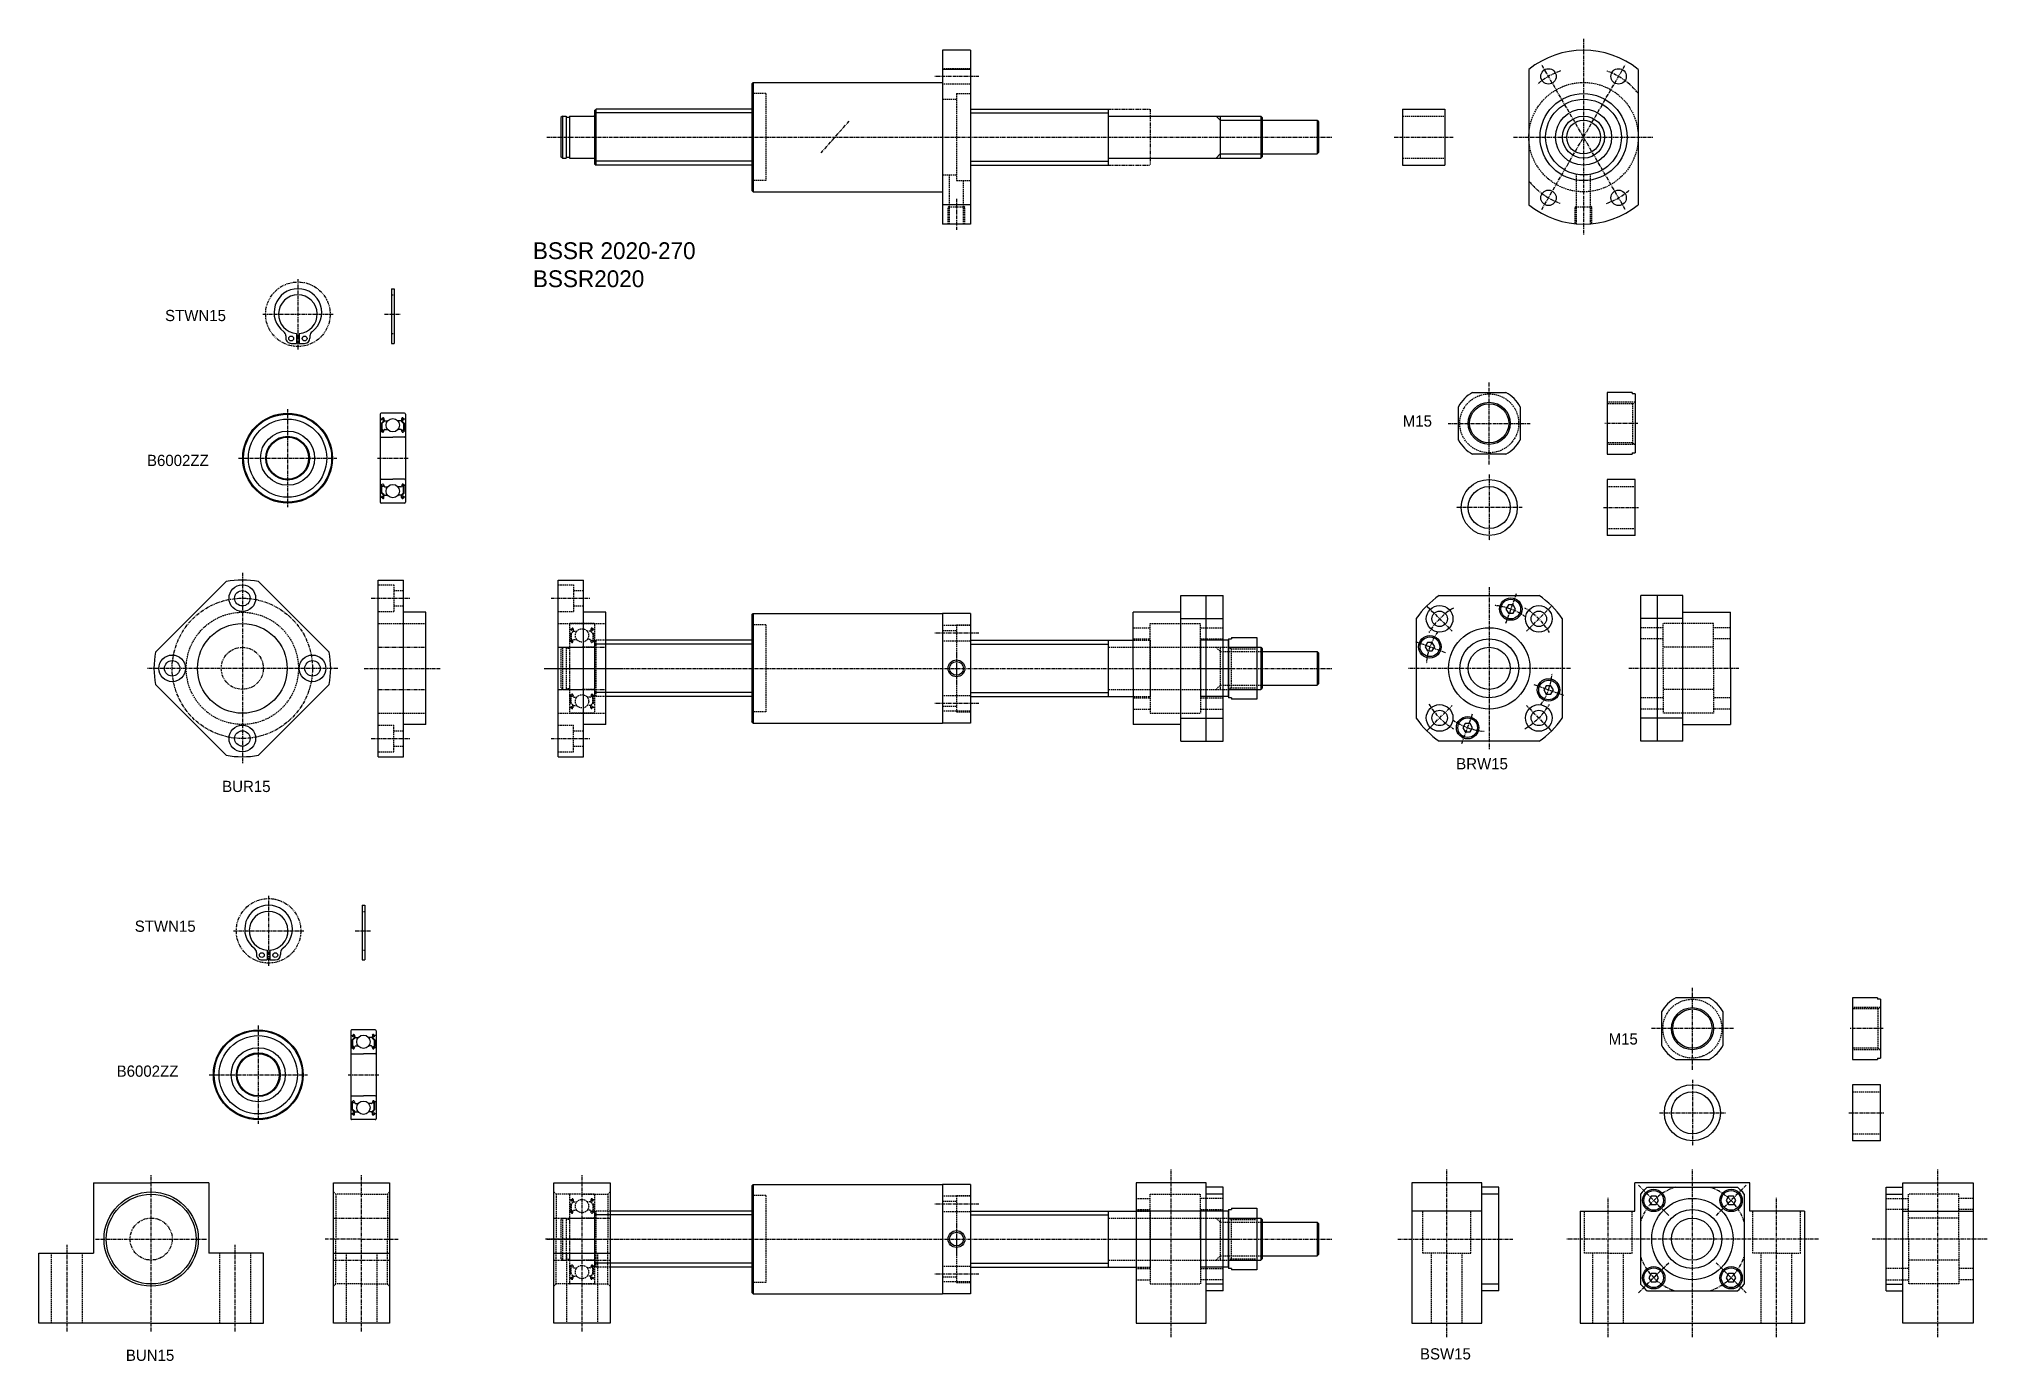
# Model space of a CAD drawing. Extents: x -166 to 528, y -391 to 80.
import ezdxf

# ---------------------------------------------------------------- set-up
doc = ezdxf.new("R2010")
doc.units = 0
for name, pattern in [('CENTER', [2, 1.25, -0.25, 0.25, -0.25]), ('DASHED', [0.75, 0.5, -0.25]), ('PHANTOM', [2.5, 1.25, -0.25, 0.25, -0.25, 0.25, -0.25])]:
    doc.linetypes.add(name, pattern=pattern)
doc.layers.get('0').update_dxf_attribs({"linetype": 'CONTINUOUS'})
doc.layers.add('CENTER', color=1, linetype='CENTER')

msp = doc.modelspace()

# ---------------------------------------------------------------- texts
at = {"color": 7, "linetype": 'CONTINUOUS'}
for s, p in [('BSSR 2020-270', (10, 1.43)), ('BSSR2020', (10, -8.57))]:
    msp.add_text(s, height=6, dxfattribs=at).set_placement(p)
for s, p in [('STWN15', (-121.12, -20.67)), ('M15', (320.06, -58.29)), ('B6002ZZ', (-127.57, -72.34)), ('BRW15', (339.11, -180.48)), ('BUR15', (-100.77, -188.56)), ('STWN15', (-131.92, -238.39)), ('M15', (393.44, -278.58)), ('B6002ZZ', (-138.38, -290.06)), ('BUN15', (-135.09, -391.36)), ('BSW15', (326.2, -390.85))]:
    msp.add_text(s, height=4).set_placement(p)

# ---------------------------------------------------------------- blocks, each defined once
blk = doc.blocks.new('BSSR2020')
at = {"color": 7, "linetype": 'CONTINUOUS'}
for p, q in [((-10, 31), (-10, -31)), ((0, 31), (-10, 31)), ((0, 31), (0, -31)), ((0, 24.1), (-10, 24.1)), ((-78, 19), (-77.5, 19.5)), ((-78, 19), (-78, -19)), ((-77.5, 19.5), (-10, 19.5)), ((-77.5, 19.5), (-77.5, -19.5)), ((-145.5, 7.5), (-146, 7)), ((-146, 7), (-146, -7)), ((-145.5, 7.5), (-145.5, -7.5)), ((-145.5, 7.5), (-144.15, 7.5)), ((-144.15, 7.5), (-144.15, -7.5)), ((-144.15, 7.15), (-143, 7.15)), ((-143, 7.5), (-134.2, 7.5)), ((-143, 7.5), (-143, -7.5)), ((-134, 9.5), (-133.5, 10)), ((-134, 9.5), (-134, -9.5)), ((-78, 10), (-133.5, 10)), ((-133.5, -10), (-133.5, 10)), ((0, 10), (49, 10)), ((49, 10), (49, -10)), ((49.2, 7.5), (103.5, 7.5)), ((89, 7.5), (89, -7.5)), ((103.5, 7.5), (103.5, -7.5)), ((103.5, 7.5), (104, 7)), ((104, 7), (104, -7)), ((-134, 4.85), (-134, 4.85)), ((104, 6), (123.5, 6)), ((123.5, 6), (123.5, -6)), ((123.5, 6), (124, 5.5)), ((124, 5.5), (124, -5.5)), ((-134, 0), (-134, 0)), ((104, -6), (123.5, -6)), ((124, -5.5), (123.5, -6)), ((-145.5, -7.5), (-146, -7)), ((-145.5, -7.5), (-144.15, -7.5)), ((-144.15, -7.15), (-143, -7.15)), ((-143, -7.5), (-134.2, -7.5)), ((-134, -9.5), (-133.5, -10)), ((-78, -10), (-133.5, -10)), ((0, -10), (49, -10)), ((49.2, -7.5), (103.5, -7.5)), ((104, -7), (103.5, -7.5)), ((-77.5, -19.5), (-78, -19)), ((-77.5, -19.5), (-10, -19.5)), ((0, -24.1), (-10, -24.1)), ((0, -31), (-10, -31))]:
    blk.add_line(p, q, dxfattribs=at)
at = {"color": 3, "linetype": 'DASHED'}
for p, q in [((0, 24.4), (-10, 24.4)), ((-73, 15.5), (-78, 15.5)), ((-73, 15.5), (-73, -15.5)), ((0, 18.9), (-10, 18.9)), ((-5, 15.5), (-5, -15.5)), ((-5, 15.5), (0, 15.5)), ((-10, 13.5), (-5, 13.5)), ((-10, -13.5), (-5, -13.5)), ((-7.46, -31), (-7.46, -13.5)), ((-73, -15.5), (-78, -15.5)), ((-5, -15.5), (0, -15.5)), ((-2.54, -31), (-2.54, -15.5)), ((-8, -25), (-7.46, -24.46)), ((-8, -31), (-8, -25)), ((-2, -25), (-8, -25)), ((-2, -25), (-2.54, -24.46)), ((-2, -31), (-2, -25))]:
    blk.add_line(p, q, dxfattribs=at)
at = {"color": 3, "linetype": 'CONTINUOUS'}
for p, q in [((-78, 8.6), (-134, 8.6)), ((0, 8.6), (49, 8.6)), ((87.5, 7.5), (89, 6)), ((89, 6), (104, 6)), ((87.5, -7.5), (89, -6)), ((89, -6), (104, -6)), ((-78, -8.6), (-134, -8.6)), ((0, -8.6), (49, -8.6))]:
    blk.add_line(p, q, dxfattribs=at)
at = {"color": 3, "linetype": 'PHANTOM'}
for p, q in [((49, 10), (64, 10)), ((64, 10), (64, -10)), ((49, -10), (64, -10))]:
    blk.add_line(p, q, dxfattribs=at)
at = {"color": 7, "linetype": 'CONTINUOUS'}
for centre, start, end in [((-134.2, 7.7), 270, 0), ((49.2, 7.7), 180, 270), ((-134.2, -7.7), 0, 90), ((49.2, -7.7), 90, 180)]:
    blk.add_arc(centre, 0.2, start, end, dxfattribs=at)
at = {"layer": 'CENTER', "color": 1, "linetype": 'CENTER'}
for p, q in [((3, 21.65), (-13, 21.65)), ((-53.31, -5.66), (-43.31, 5.66)), ((-151, 0), (129, 0)), ((-5, -22.05), (-5, -33))]:
    blk.add_line(p, q, dxfattribs=at)
blk = doc.blocks.new('BUN15')
at = {"color": 7, "linetype": 'CONTINUOUS'}
for p, q in [((0, -30), (0, 20)), ((0, 20), (20, 20)), ((20, 20), (20, -30)), ((0, -5), (20, -5)), ((20, -30), (0, -30))]:
    blk.add_line(p, q, dxfattribs=at)
at = {"color": 3, "linetype": 'DASHED'}
for p, q in [((0, 16.8), (0.8, 16)), ((0.8, 16), (0.8, 0)), ((10, 16), (0.8, 16)), ((10, 16), (19.2, 16)), ((20, 16.8), (19.2, 16)), ((19.2, 16), (19.2, 0)), ((0.8, -16), (0.8, 0)), ((19.2, -16), (19.2, 0)), ((4.5, -5), (4.5, -30)), ((15.5, -5), (15.5, -30)), ((0, -16.8), (0.8, -16)), ((10, -16), (0.8, -16)), ((10, -16), (19.2, -16)), ((20, -16.8), (19.2, -16))]:
    blk.add_line(p, q, dxfattribs=at)
at = {"color": 3, "linetype": 'PHANTOM'}
for p, q in [((0, 7.5), (20, 7.5)), ((0, -7.5), (20, -7.5))]:
    blk.add_line(p, q, dxfattribs=at)
at = {"layer": 'CENTER', "color": 1, "linetype": 'CENTER'}
for p, q in [((10, -33), (10, 23)), ((10, 0), (-3, 0)), ((10, 0), (23, 0))]:
    blk.add_line(p, q, dxfattribs=at)
blk = doc.blocks.new('BUR15')
for p, q in [((0, -31.5), (0, 31.5)), ((0, 31.5), (9, 31.5)), ((9, -31.5), (9, 31.5)), ((17, 20), (9, 20)), ((17, -20), (17, 20)), ((17, -20), (9, -20)), ((0, -31.5), (9, -31.5))]:
    blk.add_line(p, q)
at = {"color": 3, "linetype": 'DASHED'}
for p, q in [((0, 29.75), (5.5, 29.75)), ((5.5, 29.75), (5.5, 20.25)), ((5.5, 27.75), (9, 27.75)), ((5.5, 22.25), (9, 22.25)), ((0, 20.25), (5.5, 20.25)), ((0, 16), (17, 16)), ((0, -16), (17, -16)), ((0, -20.25), (5.5, -20.25)), ((5.5, -29.75), (5.5, -20.25)), ((5.5, -22.25), (9, -22.25)), ((5.5, -27.75), (9, -27.75)), ((0, -29.75), (5.5, -29.75))]:
    blk.add_line(p, q, dxfattribs=at)
at = {"color": 3, "linetype": 'PHANTOM'}
for p, q in [((0, 7.5), (17, 7.5)), ((0, -7.5), (17, -7.5))]:
    blk.add_line(p, q, dxfattribs=at)
at = {"layer": 'CENTER', "color": 1, "linetype": 'CENTER'}
for p, q in [((-2.5, 25), (11.5, 25)), ((-5, 0), (22, 0)), ((-2.5, -25), (11.5, -25))]:
    blk.add_line(p, q, dxfattribs=at)
blk = doc.blocks.new('BSW15')
at = {"color": 7, "linetype": 'CONTINUOUS'}
for p, q in [((0, -18.5), (0, 18.5)), ((0, 18.5), (6, 18.5)), ((0, 16.06), (6, 16.06)), ((6, 20), (31, 20)), ((6, 19.4), (6, 20)), ((6, -30), (6, 19.4)), ((31, 20), (31, -30)), ((6, 10), (31, 10)), ((0, -16.06), (6, -16.06)), ((0, -18.5), (6, -18.5)), ((31, -30), (6, -30))]:
    blk.add_line(p, q, dxfattribs=at)
at = {"color": 3, "linetype": 'DASHED'}
for p, q in [((0, 14.5), (8, 14.5)), ((8, 0), (8, 16)), ((26, 16), (8, 16)), ((26, 0), (26, 16)), ((31, 14.5), (26, 14.5)), ((8, 10.5), (0, 10.5)), ((26, 7.5), (8, 7.5)), ((31, 10.5), (26, 10.5)), ((8, 0), (8, -16)), ((26, 0), (26, -16)), ((8, -10.5), (0, -10.5)), ((26, -7.5), (8, -7.5)), ((31, -10.5), (26, -10.5)), ((0, -14.5), (8, -14.5)), ((26, -16), (8, -16)), ((31, -14.5), (26, -14.5))]:
    blk.add_line(p, q, dxfattribs=at)
at = {"layer": 'CENTER', "color": 1, "linetype": 'CENTER'}
for p, q in [((18.5, -35), (18.5, 25)), ((36, 0), (-5, 0))]:
    blk.add_line(p, q, dxfattribs=at)
blk = doc.blocks.new('BRW15')
at = {"color": 7, "linetype": 'CONTINUOUS'}
for p, q in [((0, -26), (0, 26)), ((15, 26), (0, 26)), ((6, -26), (6, 26)), ((15, -26), (15, 26)), ((15, 17.78), (0, 17.78)), ((15, 20), (32, 20)), ((32, 0), (32, 20)), ((32, 0), (32, -20)), ((15, -17.78), (0, -17.78)), ((15, -20), (32, -20)), ((15, -26), (0, -26))]:
    blk.add_line(p, q, dxfattribs=at)
at = {"color": 3, "linetype": 'DASHED'}
for p, q in [((8, 14.5), (0, 14.5)), ((8, 0), (8, 16)), ((26, 16), (8, 16)), ((26, 0), (26, 16)), ((32, 14.5), (26, 14.5)), ((8, 10.5), (0, 10.5)), ((26, 7.5), (8, 7.5)), ((32, 10.5), (26, 10.5)), ((8, 0), (8, -16)), ((26, 0), (26, -16)), ((8, -10.5), (0, -10.5)), ((26, -7.5), (8, -7.5)), ((32, -10.5), (26, -10.5)), ((8, -14.5), (0, -14.5)), ((26, -16), (8, -16)), ((32, -14.5), (26, -14.5))]:
    blk.add_line(p, q, dxfattribs=at)
at = {"layer": 'CENTER', "color": 1, "linetype": 'CENTER'}
blk.add_line((35, 0), (-4.27, 0), dxfattribs=at)
blk = doc.blocks.new('M15NAT-V')
at = {"color": 7, "linetype": 'CONTINUOUS'}
for p, q in [((0, 11), (0, -11)), ((9, 11), (0, 11)), ((9, 11), (9, 10.5)), ((10, 10.5), (9, 10.5)), ((10, 10.5), (10, -10.5)), ((0, -11), (9, -11)), ((9, -10.5), (9, -11)), ((9, -10.5), (10, -10.5))]:
    blk.add_line(p, q, dxfattribs=at)
at = {"color": 3, "linetype": 'DASHED'}
for p, q in [((10, 7.5), (0, 7.5)), ((9.13, 7), (0, 7)), ((9.13, 7), (10, 7.5)), ((9.13, 7), (9.13, -7)), ((9.13, -7), (0, -7)), ((10, -7.5), (0, -7.5)), ((9.13, -7), (10, -7.5))]:
    blk.add_line(p, q, dxfattribs=at)
at = {"layer": 'CENTER', "color": 1, "linetype": 'CENTER'}
blk.add_line((11, 0), (-1, 0), dxfattribs=at)
blk = doc.blocks.new('SP15')
at = {"color": 7, "linetype": 'CONTINUOUS'}
for p, q in [((0, 10), (0, -10)), ((10, 10), (0, 10)), ((10, -10), (10, 10)), ((10, -10), (0, -10))]:
    blk.add_line(p, q, dxfattribs=at)
at = {"color": 3, "linetype": 'DASHED'}
for p, q in [((0, 7.5), (10, 7.5)), ((0, -7.5), (10, -7.5))]:
    blk.add_line(p, q, dxfattribs=at)
at = {"layer": 'CENTER', "color": 1, "linetype": 'CENTER'}
blk.add_line((-1.25, 0), (11.25, 0), dxfattribs=at)
blk = doc.blocks.new('B6002ZZ')
at = {"color": 3, "linetype": 'DASHED'}
for p, q in [((0, 15.7), (0, -15.7)), ((0.1, 13.95), (0.56, 13.95)), ((4.5, 16), (0.3, 16)), ((0.56, 13.95), (0.81, 14.25)), ((0.71, 13.82), (0.96, 14.12)), ((1.14, 14.06), (1.18, 13.18)), ((1.34, 14.08), (1.4, 13.34)), ((8.7, 16), (4.5, 16)), ((7.66, 14.08), (7.6, 13.34)), ((7.86, 14.06), (7.82, 13.18)), ((8.29, 13.82), (8.04, 14.12)), ((8.44, 13.95), (8.19, 14.25)), ((8.9, 13.95), (8.44, 13.95)), ((9, 15.7), (9, -15.7)), ((0.2, 9.65), (0.5, 9.65)), ((0.3, 7.5), (4.5, 7.5)), ((1.18, 13.18), (0.43, 12.43)), ((0.43, 12.43), (0.43, 10.05)), ((0.5, 9.65), (0.78, 9.32)), ((0.74, 13.54), (0.58, 13.67)), ((1.38, 13.1), (0.63, 12.35)), ((0.63, 12.35), (0.63, 10.05)), ((1.08, 10.05), (0.63, 10.05)), ((0.63, 9.85), (1.08, 9.85)), ((0.87, 13.69), (0.71, 13.82)), ((0.74, 13.54), (0.87, 13.69)), ((0.93, 9.25), (0.99, 9.25)), ((1.08, 9.85), (1.08, 10.05)), ((1.18, 9.38), (1.45, 10.12)), ((1.38, 13.57), (1.38, 13.1)), ((1.5, 13.25), (2.65, 13.25)), ((1.64, 10.25), (2.65, 10.25)), ((8.7, 7.5), (4.5, 7.5)), ((7.5, 13.25), (6.35, 13.25)), ((7.36, 10.25), (6.35, 10.25)), ((7.82, 9.38), (7.55, 10.12)), ((7.62, 13.57), (7.62, 13.1)), ((7.62, 13.1), (8.37, 12.35)), ((7.82, 13.18), (8.57, 12.43)), ((7.92, 10.05), (8.37, 10.05)), ((7.92, 9.85), (7.92, 10.05)), ((8.37, 9.85), (7.92, 9.85)), ((8.07, 9.25), (8.01, 9.25)), ((8.13, 13.69), (8.29, 13.82)), ((8.26, 13.54), (8.13, 13.69)), ((8.5, 9.65), (8.22, 9.32)), ((8.26, 13.54), (8.42, 13.67)), ((8.37, 12.35), (8.37, 10.05)), ((8.8, 9.65), (8.5, 9.65)), ((8.57, 12.43), (8.57, 10.05)), ((0.2, -9.65), (0.5, -9.65)), ((0.3, -7.5), (4.5, -7.5)), ((0.43, -12.43), (0.43, -10.05)), ((1.18, -13.18), (0.43, -12.43)), ((0.5, -9.65), (0.78, -9.32)), ((0.74, -13.54), (0.58, -13.67)), ((0.63, -9.85), (1.08, -9.85)), ((0.63, -12.35), (0.63, -10.05)), ((1.08, -10.05), (0.63, -10.05)), ((1.38, -13.1), (0.63, -12.35)), ((0.87, -13.69), (0.71, -13.82)), ((0.71, -13.82), (0.96, -14.12)), ((0.74, -13.54), (0.87, -13.69)), ((0.93, -9.25), (0.99, -9.25)), ((1.08, -9.85), (1.08, -10.05)), ((1.14, -14.06), (1.18, -13.18)), ((1.18, -9.38), (1.45, -10.12)), ((1.34, -14.08), (1.4, -13.34)), ((1.38, -13.57), (1.38, -13.1)), ((1.5, -13.25), (2.65, -13.25)), ((1.58, -7.5), (1.58, -7.5)), ((1.64, -10.25), (2.65, -10.25)), ((2.55, -7.5), (2.55, -7.5)), ((8.7, -7.5), (4.5, -7.5)), ((7.36, -10.25), (6.35, -10.25)), ((7.5, -13.25), (6.35, -13.25)), ((7.82, -9.38), (7.55, -10.12)), ((7.66, -14.08), (7.6, -13.34)), ((7.62, -13.1), (8.37, -12.35)), ((7.62, -13.57), (7.62, -13.1)), ((7.82, -13.18), (8.57, -12.43)), ((7.86, -14.06), (7.82, -13.18)), ((8.37, -9.85), (7.92, -9.85)), ((7.92, -9.85), (7.92, -10.05)), ((7.92, -10.05), (8.37, -10.05)), ((8.07, -9.25), (8.01, -9.25)), ((8.29, -13.82), (8.04, -14.12)), ((8.26, -13.54), (8.13, -13.69)), ((8.13, -13.69), (8.29, -13.82)), ((8.5, -9.65), (8.22, -9.32)), ((8.26, -13.54), (8.42, -13.67)), ((8.37, -12.35), (8.37, -10.05)), ((8.8, -9.65), (8.5, -9.65)), ((8.57, -12.43), (8.57, -10.05)), ((0.1, -13.95), (0.56, -13.95)), ((8.7, -16), (0.3, -16)), ((0.56, -13.95), (0.81, -14.25)), ((8.7, -16), (4.5, -16)), ((8.44, -13.95), (8.19, -14.25)), ((8.9, -13.95), (8.44, -13.95))]:
    blk.add_line(p, q, dxfattribs=at)
for centre in [(4.5, 11.75), (4.5, -11.75)]:
    blk.add_circle(centre, 2.38, dxfattribs=at)
for centre, radius, start, end in [((0.3, 15.7), 0.3, 90, 180), ((0.1, 14.05), 0.1, 180, 270), ((0.71, 13.82), 0.2, 140.00022, 230.08482), ((1.04, 14.05), 0.3, 4.99676, 140.00022), ((1.04, 14.06), 0.1, 2.81982, 140.00331), ((7.96, 14.05), 0.3, 39.99978, 175.00324), ((7.96, 14.06), 0.1, 39.99669, 177.18018), ((8.29, 13.82), 0.2, 309.91518, 39.99978), ((8.7, 15.7), 0.3, 0, 90), ((8.9, 14.05), 0.1, 270, 0), ((0.2, 9.45), 0.2, 90, 180), ((0.3, 7.8), 0.3, 180, 270), ((0.63, 10.05), 0.2, 180, 270), ((0.93, 9.45), 0.2, 219.99622, 270), ((0.99, 9.45), 0.2, 270, 339.9919), ((1.5, 13.35), 0.1, 184.99676, 269.9995), ((1.64, 10.05), 0.2, 90, 159.9919), ((7.36, 10.05), 0.2, 20.0081, 90), ((7.5, 13.35), 0.1, 270.0005, 355.00324), ((8.01, 9.45), 0.2, 200.0081, 270), ((8.07, 9.45), 0.2, 270, 320.00378), ((8.37, 10.05), 0.2, 270, 0), ((8.7, 7.8), 0.3, 270, 0), ((8.8, 9.45), 0.2, 0, 90), ((0.3, -7.8), 0.3, 90, 180), ((0.2, -9.45), 0.2, 180, 270), ((0.63, -10.05), 0.2, 90, 180), ((0.71, -13.82), 0.2, 129.91518, 219.99978), ((0.93, -9.45), 0.2, 90, 140.00378), ((0.99, -9.45), 0.2, 20.0081, 90), ((1.5, -13.35), 0.1, 90.0005, 175.00324), ((1.64, -10.05), 0.2, 200.0081, 270), ((7.36, -10.05), 0.2, 270, 339.9919), ((7.5, -13.35), 0.1, 4.99676, 89.9995), ((8.01, -9.45), 0.2, 90, 159.9919), ((8.07, -9.45), 0.2, 39.99622, 90), ((8.37, -10.05), 0.2, 0, 90), ((8.29, -13.82), 0.2, 320.00022, 50.08482), ((8.7, -7.8), 0.3, 0, 90), ((8.8, -9.45), 0.2, 270, 0), ((0.1, -14.05), 0.1, 90, 180), ((0.3, -15.7), 0.3, 180, 270), ((1.04, -14.05), 0.3, 219.99978, 355.00324), ((1.04, -14.06), 0.1, 219.99669, 357.18018), ((7.96, -14.05), 0.3, 184.99676, 320.00022), ((7.96, -14.06), 0.1, 182.81982, 320.00331), ((8.7, -15.7), 0.3, 270, 0), ((8.9, -14.05), 0.1, 0, 90)]:
    blk.add_arc(centre, radius, start, end, dxfattribs=at)
at = {"layer": 'CENTER', "color": 1, "linetype": 'CENTER'}
blk.add_line((-1, 0), (10, 0), dxfattribs=at)
blk = doc.blocks.new('BSSR2020-2')
at = {"color": 7, "linetype": 'CONTINUOUS'}
for p, q in [((-78, 19), (-77.5, 19.5)), ((-78, 19), (-78, -19)), ((-77.5, 19.5), (-10, 19.5)), ((-77.5, 19.5), (-77.5, -19.5)), ((-10, 19.5), (-10, -19.5)), ((0, 19.5), (-10, 19.5)), ((0, 19.5), (0, -19.5)), ((-78, 10), (-130, 10)), ((0, 10), (49, 10)), ((49, 10), (49, -10)), ((49, 10), (58, 10)), ((102, 7.5), (103.5, 7.5)), ((103.5, 7.5), (103.5, -7.5)), ((103.5, 7.5), (104, 7)), ((104, 7), (104, -7)), ((104, 6), (123.5, 6)), ((123.5, 6), (124, 5.5)), ((123.5, 6), (123.5, -6)), ((124, 5.5), (124, -5.5)), ((104, -6), (123.5, -6)), ((124, -5.5), (123.5, -6)), ((-78, -10), (-130, -10)), ((0, -10), (49, -10)), ((49, -10), (58, -10)), ((102, -7.5), (103.5, -7.5)), ((104, -7), (103.5, -7.5)), ((-77.5, -19.5), (-78, -19)), ((-77.5, -19.5), (-10, -19.5)), ((0, -19.5), (-10, -19.5))]:
    blk.add_line(p, q, dxfattribs=at)
at = {"color": 3, "linetype": 'DASHED'}
for p, q in [((-73, 15.5), (-78, 15.5)), ((-73, 15.5), (-73, -15.5)), ((0, 15.25), (-10, 15.25)), ((-5, 15.5), (-5, -15.5)), ((-5, 15.5), (0, 15.5)), ((-145.5, 7.5), (-146, 7)), ((-146, 7), (-146, -7)), ((-145.5, 7.5), (-145.5, -7.5)), ((-145.5, 7.5), (-144.15, 7.5)), ((-144.15, 7.5), (-144.15, -7.5)), ((-144.15, 7.15), (-143, 7.15)), ((-143, 7.5), (-143, -7.5)), ((-143, 7.5), (-134.2, 7.5)), ((-134, 9.5), (-133.5, 10)), ((-134, 9.5), (-134, -9.5)), ((-133.5, -10), (-133.5, 10)), ((-130, 10), (-133.5, 10)), ((-10, 13.5), (-5, 13.5)), ((0, 9.75), (-10, 9.75)), ((49.2, 7.5), (64, 7.5)), ((58, 10), (64, 10)), ((64, 10), (64, -10)), ((64, 7.5), (102, 7.5)), ((87.5, 7.5), (89, 6)), ((89, 7.5), (89, -7.5)), ((-134, 4.85), (-134, 4.85)), ((89, 6), (104, 6)), ((-134, 0), (-134, 0)), ((87.5, -7.5), (89, -6)), ((89, -6), (104, -6)), ((-145.5, -7.5), (-146, -7)), ((-145.5, -7.5), (-144.15, -7.5)), ((-144.15, -7.15), (-143, -7.15)), ((-143, -7.5), (-134.2, -7.5)), ((-134, -9.5), (-133.5, -10)), ((-130, -10), (-133.5, -10)), ((0, -9.75), (-10, -9.75)), ((-10, -13.5), (-5, -13.5)), ((49.2, -7.5), (64, -7.5)), ((58, -10), (64, -10)), ((64, -7.5), (102, -7.5)), ((-73, -15.5), (-78, -15.5)), ((0, -15.25), (-10, -15.25)), ((-5, -15.5), (0, -15.5))]:
    blk.add_line(p, q, dxfattribs=at)
at = {"color": 3, "linetype": 'CONTINUOUS'}
for p, q in [((-78, 8.6), (-134, 8.6)), ((0, 8.6), (49, 8.6)), ((-78, -8.6), (-134, -8.6)), ((0, -8.6), (49, -8.6))]:
    blk.add_line(p, q, dxfattribs=at)
blk.add_circle((-5, 0), 3, dxfattribs=at)
at = {"color": 7, "linetype": 'CONTINUOUS'}
blk.add_circle((-5, 0), 2.46, dxfattribs=at)
at = {"color": 3, "linetype": 'DASHED'}
for centre, start, end in [((-134.2, 7.7), 270, 0), ((49.2, 7.7), 180, 270), ((-134.2, -7.7), 0, 90), ((49.2, -7.7), 90, 180)]:
    blk.add_arc(centre, 0.2, start, end, dxfattribs=at)
at = {"layer": 'CENTER', "color": 1, "linetype": 'CENTER'}
for p, q in [((3, 12.5), (-13, 12.5)), ((-151, 0), (129, 0)), ((-5, 5.47), (-5, -5.47)), ((3, -12.5), (-13, -12.5))]:
    blk.add_line(p, q, dxfattribs=at)
blk = doc.blocks.new('BSSR2020-3')
at = {"color": 7, "linetype": 'CONTINUOUS'}
for p, q in [((-78, 19), (-77.5, 19.5)), ((-78, 19), (-78, -19)), ((-77.5, 19.5), (-10, 19.5)), ((-77.5, 19.5), (-77.5, -19.5)), ((-10, 19.5), (-10, -19.5)), ((0, 19.5), (-10, 19.5)), ((0, 19.5), (0, -19.5)), ((-78, 10), (-128.5, 10)), ((0, 10), (49, 10)), ((49, 10), (59, 10)), ((49, 10), (49, -10)), ((102, 7.5), (103.5, 7.5)), ((103.5, 7.5), (103.5, -7.5)), ((103.5, 7.5), (104, 7)), ((104, 7), (104, -7)), ((104, 6), (123.5, 6)), ((123.5, 6), (124, 5.5)), ((123.5, 6), (123.5, -6)), ((124, 5.5), (124, -5.5)), ((104, -6), (123.5, -6)), ((124, -5.5), (123.5, -6)), ((-78, -10), (-128.5, -10)), ((0, -10), (49, -10)), ((49, -10), (59, -10)), ((102, -7.5), (103.5, -7.5)), ((104, -7), (103.5, -7.5)), ((-77.5, -19.5), (-78, -19)), ((-77.5, -19.5), (-10, -19.5)), ((0, -19.5), (-10, -19.5))]:
    blk.add_line(p, q, dxfattribs=at)
at = {"color": 3, "linetype": 'DASHED'}
for p, q in [((-73, 15.5), (-78, 15.5)), ((-73, 15.5), (-73, -15.5)), ((0, 15.25), (-10, 15.25)), ((-5, 15.5), (-5, -15.5)), ((-5, 15.5), (0, 15.5)), ((-145.5, 7.5), (-146, 7)), ((-146, 7), (-146, -7)), ((-145.5, 7.5), (-145.5, -7.5)), ((-145.5, 7.5), (-144.15, 7.5)), ((-144.15, 7.5), (-144.15, -7.5)), ((-144.15, 7.15), (-143, 7.15)), ((-143, 7.5), (-143, -7.5)), ((-143, 7.5), (-134.2, 7.5)), ((-134, 9.5), (-133.5, 10)), ((-134, 9.5), (-134, -9.5)), ((-133.5, -10), (-133.5, 10)), ((-128.5, 10), (-133.5, 10)), ((-10, 13.5), (-5, 13.5)), ((0, 9.75), (-10, 9.75)), ((49.2, 7.5), (64, 7.5)), ((59, 10), (64, 10)), ((64, 10), (64, -10)), ((64, 7.5), (102, 7.5)), ((87.5, 7.5), (89, 6)), ((89, 7.5), (89, -7.5)), ((-134, 4.85), (-134, 4.85)), ((89, 6), (104, 6)), ((-134, 0), (-134, 0)), ((87.5, -7.5), (89, -6)), ((89, -6), (104, -6)), ((-145.5, -7.5), (-146, -7)), ((-145.5, -7.5), (-144.15, -7.5)), ((-144.15, -7.15), (-143, -7.15)), ((-143, -7.5), (-134.2, -7.5)), ((-134, -9.5), (-133.5, -10)), ((-128.5, -10), (-133.5, -10)), ((0, -9.75), (-10, -9.75)), ((-10, -13.5), (-5, -13.5)), ((49.2, -7.5), (64, -7.5)), ((59, -10), (64, -10)), ((64, -7.5), (102, -7.5)), ((-73, -15.5), (-78, -15.5)), ((0, -15.25), (-10, -15.25)), ((-5, -15.5), (0, -15.5))]:
    blk.add_line(p, q, dxfattribs=at)
at = {"color": 3, "linetype": 'CONTINUOUS'}
for p, q in [((-78, 8.6), (-134, 8.6)), ((0, 8.6), (49, 8.6)), ((-78, -8.6), (-134, -8.6)), ((0, -8.6), (49, -8.6))]:
    blk.add_line(p, q, dxfattribs=at)
blk.add_circle((-5, 0), 3, dxfattribs=at)
at = {"color": 7, "linetype": 'CONTINUOUS'}
blk.add_circle((-5, 0), 2.46, dxfattribs=at)
at = {"color": 3, "linetype": 'DASHED'}
for centre, start, end in [((-134.2, 7.7), 270, 0), ((49.2, 7.7), 180, 270), ((-134.2, -7.7), 0, 90), ((49.2, -7.7), 90, 180)]:
    blk.add_arc(centre, 0.2, start, end, dxfattribs=at)
at = {"layer": 'CENTER', "color": 1, "linetype": 'CENTER'}
for p, q in [((3, 12.5), (-13, 12.5)), ((-5, 5.47), (-5, -5.47)), ((-151, 0), (129, 0)), ((3, -12.5), (-13, -12.5))]:
    blk.add_line(p, q, dxfattribs=at)

# ---------------------------------------------------------------- linework, layer by layer
at = {"color": 7, "linetype": 'CONTINUOUS'}
for p, q in [((365, 69.02), (365, 20.82)), ((404, 69.02), (404, 20.82)), ((320, 54.92), (320, 34.92)), ((320, 54.92), (335, 54.92)), ((335, 54.92), (335, 34.92)), ((320, 34.92), (335, 34.92)), ((-40.45, -9.12), (-40.45, -28.62)), ((-40.45, -9.12), (-39.45, -9.12)), ((-39.45, -9.12), (-39.45, -28.62)), ((-78.08, -25.97), (-78.08, -26.72)), ((-74.28, -25.11), (-74.28, -28.62)), ((-74.28, -25.98), (-74.28, -25.98)), ((-74.28, -26.86), (-74.28, -26.86)), ((-73.28, -25.11), (-73.28, -28.62)), ((-69.48, -25.97), (-69.48, -26.72)), ((-76.18, -28.62), (-74.28, -28.62)), ((-73.28, -28.62), (-71.38, -28.62)), ((-40.45, -28.62), (-39.45, -28.62)), ((344.94, -46.12), (356.81, -46.12)), ((339.88, -63.06), (339.88, -51.18)), ((361.88, -51.18), (361.88, -63.06)), ((356.81, -68.12), (344.94, -68.12)), ((350.88, -68.12), (350.88, -68.12)), ((353.85, -68.12), (353.85, -68.12)), ((333.09, -118.47), (368.66, -118.47)), ((324.88, -126.69), (324.88, -162.26)), ((376.88, -126.69), (376.88, -162.26)), ((368.66, -170.47), (333.09, -170.47)), ((-50.91, -228.94), (-50.91, -248.44)), ((-50.91, -228.94), (-49.91, -228.94)), ((-49.91, -228.94), (-49.91, -248.44)), ((-88.53, -245.79), (-88.53, -246.54)), ((-86.63, -248.44), (-84.73, -248.44)), ((-84.73, -244.92), (-84.73, -248.44)), ((-84.73, -245.8), (-84.73, -245.8)), ((-84.73, -246.68), (-84.73, -246.68)), ((-83.73, -244.92), (-83.73, -248.44)), ((-83.73, -248.44), (-81.83, -248.44)), ((-79.93, -245.79), (-79.93, -246.54)), ((-50.91, -248.44), (-49.91, -248.44)), ((429.24, -261.91), (417.36, -261.91)), ((480.33, -261.91), (480.33, -283.91)), ((489.33, -261.91), (480.33, -261.91)), ((489.33, -261.91), (489.33, -262.41)), ((490.33, -262.41), (489.33, -262.41)), ((490.33, -262.41), (490.33, -283.41)), ((412.3, -266.97), (412.3, -278.85)), ((434.3, -278.85), (434.3, -266.97)), ((417.36, -283.91), (429.24, -283.91)), ((420.33, -283.91), (420.33, -283.91)), ((423.3, -283.91), (423.3, -283.91)), ((480.33, -283.91), (489.33, -283.91)), ((489.33, -283.41), (490.33, -283.41)), ((489.33, -283.41), (489.33, -283.91)), ((490.33, -292.91), (480.33, -292.91)), ((480.33, -292.91), (480.33, -312.91)), ((490.33, -312.91), (490.33, -292.91)), ((490.33, -312.91), (480.33, -312.91)), ((-146.58, -327.93), (-126.08, -327.93)), ((-146.58, -327.93), (-146.58, -352.93)), ((-105.58, -327.93), (-126.08, -327.93)), ((-105.58, -327.93), (-105.58, -352.93)), ((323.27, -327.93), (323.27, -377.93)), ((348.27, -327.93), (323.27, -327.93)), ((348.27, -328.53), (348.27, -327.93)), ((348.27, -377.93), (348.27, -328.53)), ((354.27, -329.43), (348.27, -329.43)), ((354.27, -331.87), (348.27, -331.87)), ((354.27, -366.43), (354.27, -329.43)), ((443.8, -327.93), (402.8, -327.93)), ((402.8, -337.93), (402.8, -327.93)), ((404.8, -331.87), (404.8, -364)), ((407.24, -329.43), (439.36, -329.43)), ((441.8, -331.87), (441.8, -364)), ((443.8, -337.93), (443.8, -327.93)), ((348.27, -337.93), (323.27, -337.93)), ((383.3, -337.93), (402.8, -337.93)), ((383.3, -337.93), (383.3, -377.93)), ((463.3, -337.93), (443.8, -337.93)), ((463.3, -337.93), (463.3, -377.93)), ((-166.08, -377.93), (-166.08, -352.93)), ((-86.08, -377.93), (-86.08, -352.93)), ((354.27, -364), (348.27, -364)), ((354.27, -366.43), (348.27, -366.43)), ((407.24, -366.43), (439.36, -366.43)), ((-126.08, -377.93), (-166.08, -377.93)), ((-126.08, -377.93), (-86.08, -377.93)), ((323.27, -377.93), (348.27, -377.93)), ((383.3, -377.93), (463.3, -377.93))]:
    msp.add_line(p, q, dxfattribs=at)
at = {"color": 3, "linetype": 'DASHED'}
for p, q in [((320, 52.42), (335, 52.42)), ((320, 37.42), (335, 37.42)), ((382.04, 14.01), (382.04, 31.64)), ((386.96, 14.01), (386.96, 31.64)), ((381.5, 19.92), (382.04, 20.46)), ((387.5, 19.92), (381.5, 19.92)), ((381.5, 14.06), (381.5, 19.92)), ((387.5, 19.92), (386.96, 20.46)), ((387.5, 14.06), (387.5, 19.92)), ((-40.45, -11.32), (-39.45, -11.32)), ((-40.45, -25.12), (-39.45, -25.12)), ((-50.91, -231.14), (-49.91, -231.14)), ((-50.91, -244.94), (-49.91, -244.94)), ((490.33, -265.41), (480.33, -265.41)), ((489.46, -265.91), (480.33, -265.91)), ((489.46, -265.91), (490.33, -265.41)), ((489.46, -265.91), (489.46, -279.91)), ((489.46, -279.91), (480.33, -279.91)), ((490.33, -280.41), (480.33, -280.41)), ((489.46, -279.91), (490.33, -280.41)), ((480.33, -295.41), (490.33, -295.41)), ((480.33, -310.41), (490.33, -310.41)), ((327.27, -352.93), (327.27, -337.93)), ((344.27, -352.93), (344.27, -337.93)), ((384.8, -352.93), (384.8, -337.93)), ((401.8, -352.93), (401.8, -337.93)), ((444.8, -352.93), (444.8, -337.93)), ((461.8, -352.93), (461.8, -337.93)), ((-161.58, -377.93), (-161.58, -352.93)), ((-150.58, -377.93), (-150.58, -352.93)), ((-101.58, -377.93), (-101.58, -352.93)), ((-90.58, -377.93), (-90.58, -352.93)), ((335.77, -352.93), (327.27, -352.93)), ((330.27, -377.93), (330.27, -352.93)), ((335.77, -352.93), (344.27, -352.93)), ((341.27, -377.93), (341.27, -352.93)), ((393.3, -352.93), (384.8, -352.93)), ((387.8, -377.93), (387.8, -352.93)), ((393.3, -352.93), (401.8, -352.93)), ((398.8, -377.93), (398.8, -352.93)), ((453.3, -352.93), (444.8, -352.93)), ((447.8, -377.93), (447.8, -352.93)), ((453.3, -352.93), (461.8, -352.93)), ((458.8, -377.93), (458.8, -352.93))]:
    msp.add_line(p, q, dxfattribs=at)
for p, q in [((-44.45, -53.83), (-44.45, -85.23)), ((-39.95, -53.53), (-44.15, -53.53)), ((-43.89, -55.58), (-43.64, -55.28)), ((-43.74, -55.71), (-43.49, -55.41)), ((-43.31, -55.47), (-43.27, -56.35)), ((-43.12, -55.45), (-43.05, -56.19)), ((-35.75, -53.53), (-39.95, -53.53)), ((-36.79, -55.45), (-36.86, -56.19)), ((-36.59, -55.47), (-36.64, -56.35)), ((-36.17, -55.71), (-36.42, -55.41)), ((-36.01, -55.58), (-36.26, -55.28)), ((-35.45, -53.83), (-35.45, -85.23)), ((-44.35, -55.58), (-43.89, -55.58)), ((-44.25, -59.88), (-43.95, -59.88)), ((-44.15, -62.03), (-39.95, -62.03)), ((-43.27, -56.35), (-44.02, -57.1)), ((-44.02, -57.1), (-44.02, -59.48)), ((-43.95, -59.88), (-43.68, -60.21)), ((-43.72, -55.99), (-43.87, -55.86)), ((-43.07, -56.43), (-43.82, -57.18)), ((-43.82, -57.18), (-43.82, -59.48)), ((-43.37, -59.48), (-43.82, -59.48)), ((-43.82, -59.68), (-43.37, -59.68)), ((-43.59, -55.84), (-43.74, -55.71)), ((-43.72, -55.99), (-43.59, -55.84)), ((-43.52, -60.28), (-43.46, -60.28)), ((-43.37, -59.68), (-43.37, -59.48)), ((-43.27, -60.15), (-43, -59.41)), ((-43.07, -55.96), (-43.07, -56.43)), ((-42.95, -56.28), (-41.8, -56.28)), ((-42.82, -59.28), (-41.8, -59.28)), ((-35.75, -62.03), (-39.95, -62.03)), ((-36.96, -56.28), (-38.1, -56.28)), ((-37.09, -59.28), (-38.1, -59.28)), ((-36.64, -60.15), (-36.9, -59.41)), ((-36.84, -55.96), (-36.84, -56.43)), ((-36.84, -56.43), (-36.09, -57.18)), ((-36.64, -56.35), (-35.89, -57.1)), ((-36.54, -59.68), (-36.54, -59.48)), ((-36.54, -59.48), (-36.09, -59.48)), ((-36.09, -59.68), (-36.54, -59.68)), ((-36.38, -60.28), (-36.45, -60.28)), ((-36.32, -55.84), (-36.17, -55.71)), ((-36.19, -55.99), (-36.32, -55.84)), ((-35.95, -59.88), (-36.23, -60.21)), ((-36.19, -55.99), (-36.04, -55.86)), ((-36.09, -57.18), (-36.09, -59.48)), ((-35.55, -55.58), (-36.01, -55.58)), ((-35.65, -59.88), (-35.95, -59.88)), ((-35.89, -57.1), (-35.89, -59.48)), ((-44.25, -79.18), (-43.95, -79.18)), ((-44.15, -77.03), (-39.95, -77.03)), ((-44.02, -81.96), (-44.02, -79.58)), ((-43.27, -82.71), (-44.02, -81.96)), ((-43.95, -79.18), (-43.68, -78.85)), ((-43.72, -83.07), (-43.87, -83.2)), ((-43.82, -79.38), (-43.37, -79.38)), ((-43.37, -79.58), (-43.82, -79.58)), ((-43.82, -81.88), (-43.82, -79.58)), ((-43.07, -82.63), (-43.82, -81.88)), ((-43.59, -83.22), (-43.74, -83.35)), ((-43.72, -83.07), (-43.59, -83.22)), ((-43.52, -78.78), (-43.46, -78.78)), ((-43.37, -79.38), (-43.37, -79.58)), ((-43.31, -83.59), (-43.27, -82.71)), ((-43.27, -78.91), (-43, -79.65)), ((-43.12, -83.61), (-43.05, -82.87)), ((-43.07, -83.1), (-43.07, -82.63)), ((-42.95, -82.78), (-41.8, -82.78)), ((-42.88, -77.03), (-42.88, -77.03)), ((-42.82, -79.78), (-41.8, -79.78)), ((-41.9, -77.03), (-41.9, -77.03)), ((-35.75, -77.03), (-39.95, -77.03)), ((-37.09, -79.78), (-38.1, -79.78)), ((-36.96, -82.78), (-38.1, -82.78)), ((-36.64, -78.91), (-36.9, -79.65)), ((-36.79, -83.61), (-36.86, -82.87)), ((-36.84, -82.63), (-36.09, -81.88)), ((-36.84, -83.1), (-36.84, -82.63)), ((-36.64, -82.71), (-35.89, -81.96)), ((-36.59, -83.59), (-36.64, -82.71)), ((-36.54, -79.38), (-36.54, -79.58)), ((-36.09, -79.38), (-36.54, -79.38)), ((-36.54, -79.58), (-36.09, -79.58)), ((-36.38, -78.78), (-36.45, -78.78)), ((-36.19, -83.07), (-36.32, -83.22)), ((-36.32, -83.22), (-36.17, -83.35)), ((-35.95, -79.18), (-36.23, -78.85)), ((-36.19, -83.07), (-36.04, -83.2)), ((-36.09, -81.88), (-36.09, -79.58)), ((-35.65, -79.18), (-35.95, -79.18)), ((-35.89, -81.96), (-35.89, -79.58)), ((-44.35, -83.48), (-43.89, -83.48)), ((-35.75, -85.53), (-44.15, -85.53)), ((-43.89, -83.48), (-43.64, -83.78)), ((-43.74, -83.35), (-43.49, -83.65)), ((-35.75, -85.53), (-39.95, -85.53)), ((-36.17, -83.35), (-36.42, -83.65)), ((-36.01, -83.48), (-36.26, -83.78)), ((-35.55, -83.48), (-36.01, -83.48)), ((-124.54, -138.66), (-99.39, -113.51)), ((-87.77, -113.51), (-62.62, -138.66)), ((-124.54, -150.28), (-99.39, -175.43)), ((-87.77, -175.43), (-62.62, -150.28)), ((-54.91, -273.65), (-54.91, -305.05)), ((-54.81, -275.4), (-54.35, -275.4)), ((-50.41, -273.35), (-54.61, -273.35)), ((-53.72, -276.17), (-54.47, -276.92)), ((-54.47, -276.92), (-54.47, -279.3)), ((-54.35, -275.4), (-54.1, -275.1)), ((-54.17, -275.81), (-54.32, -275.68)), ((-53.52, -276.25), (-54.27, -277)), ((-54.27, -277), (-54.27, -279.3)), ((-54.19, -275.53), (-53.94, -275.23)), ((-54.04, -275.66), (-54.19, -275.53)), ((-54.17, -275.81), (-54.04, -275.66)), ((-53.77, -275.29), (-53.72, -276.17)), ((-53.57, -275.27), (-53.5, -276.01)), ((-53.52, -275.78), (-53.52, -276.25)), ((-53.4, -276.1), (-52.26, -276.1)), ((-46.21, -273.35), (-50.41, -273.35)), ((-47.41, -276.1), (-48.56, -276.1)), ((-47.24, -275.27), (-47.31, -276.01)), ((-47.29, -275.78), (-47.29, -276.25)), ((-47.29, -276.25), (-46.54, -277)), ((-47.05, -275.29), (-47.09, -276.17)), ((-47.09, -276.17), (-46.34, -276.92)), ((-46.62, -275.53), (-46.87, -275.23)), ((-46.77, -275.66), (-46.62, -275.53)), ((-46.64, -275.81), (-46.77, -275.66)), ((-46.47, -275.4), (-46.72, -275.1)), ((-46.64, -275.81), (-46.49, -275.68)), ((-46.54, -277), (-46.54, -279.3)), ((-46.01, -275.4), (-46.47, -275.4)), ((-46.34, -276.92), (-46.34, -279.3)), ((-45.91, -273.65), (-45.91, -305.05)), ((-54.71, -279.7), (-54.41, -279.7)), ((-54.61, -281.85), (-50.41, -281.85)), ((-54.41, -279.7), (-54.13, -280.03)), ((-53.82, -279.3), (-54.27, -279.3)), ((-54.27, -279.5), (-53.82, -279.5)), ((-53.98, -280.1), (-53.91, -280.1)), ((-53.82, -279.5), (-53.82, -279.3)), ((-53.72, -279.97), (-53.46, -279.23)), ((-53.27, -279.1), (-52.26, -279.1)), ((-46.21, -281.85), (-50.41, -281.85)), ((-47.54, -279.1), (-48.56, -279.1)), ((-47.09, -279.97), (-47.36, -279.23)), ((-46.99, -279.3), (-46.54, -279.3)), ((-46.99, -279.5), (-46.99, -279.3)), ((-46.54, -279.5), (-46.99, -279.5)), ((-46.84, -280.1), (-46.9, -280.1)), ((-46.41, -279.7), (-46.68, -280.03)), ((-46.11, -279.7), (-46.41, -279.7)), ((-54.61, -296.85), (-50.41, -296.85)), ((-53.33, -296.85), (-53.33, -296.85)), ((-52.36, -296.85), (-52.36, -296.85)), ((-46.21, -296.85), (-50.41, -296.85)), ((-54.81, -303.3), (-54.35, -303.3)), ((-54.71, -299), (-54.41, -299)), ((-46.21, -305.35), (-54.61, -305.35)), ((-54.47, -301.78), (-54.47, -299.4)), ((-53.72, -302.53), (-54.47, -301.78)), ((-54.41, -299), (-54.13, -298.67)), ((-54.35, -303.3), (-54.1, -303.6)), ((-54.17, -302.89), (-54.32, -303.02)), ((-54.27, -299.2), (-53.82, -299.2)), ((-53.82, -299.4), (-54.27, -299.4)), ((-54.27, -301.7), (-54.27, -299.4)), ((-53.52, -302.45), (-54.27, -301.7)), ((-54.04, -303.04), (-54.19, -303.17)), ((-54.19, -303.17), (-53.94, -303.47)), ((-54.17, -302.89), (-54.04, -303.04)), ((-53.98, -298.6), (-53.91, -298.6)), ((-53.82, -299.2), (-53.82, -299.4)), ((-53.77, -303.41), (-53.72, -302.53)), ((-53.72, -298.73), (-53.46, -299.47)), ((-53.57, -303.43), (-53.5, -302.69)), ((-53.52, -302.92), (-53.52, -302.45)), ((-53.4, -302.6), (-52.26, -302.6)), ((-53.27, -299.6), (-52.26, -299.6)), ((-46.21, -305.35), (-50.41, -305.35)), ((-47.54, -299.6), (-48.56, -299.6)), ((-47.41, -302.6), (-48.56, -302.6)), ((-47.09, -298.73), (-47.36, -299.47)), ((-47.24, -303.43), (-47.31, -302.69)), ((-47.29, -302.45), (-46.54, -301.7)), ((-47.29, -302.92), (-47.29, -302.45)), ((-47.09, -302.53), (-46.34, -301.78)), ((-47.05, -303.41), (-47.09, -302.53)), ((-46.54, -299.2), (-46.99, -299.2)), ((-46.99, -299.2), (-46.99, -299.4)), ((-46.99, -299.4), (-46.54, -299.4)), ((-46.84, -298.6), (-46.9, -298.6)), ((-46.62, -303.17), (-46.87, -303.47)), ((-46.64, -302.89), (-46.77, -303.04)), ((-46.77, -303.04), (-46.62, -303.17)), ((-46.47, -303.3), (-46.72, -303.6)), ((-46.41, -299), (-46.68, -298.67)), ((-46.64, -302.89), (-46.49, -303.02)), ((-46.54, -301.7), (-46.54, -299.4)), ((-46.01, -303.3), (-46.47, -303.3)), ((-46.11, -299), (-46.41, -299)), ((-46.34, -301.78), (-46.34, -299.4))]:
    msp.add_line(p, q)
for points in [[(357.71, -121.83), (356.84, -123.33), (357.71, -124.83), (359.44, -124.83), (360.3, -123.33), (359.44, -121.83)], [(328.87, -135.28), (328, -136.78), (328.87, -138.28), (330.6, -138.28), (331.47, -136.78), (330.6, -135.28)], [(371.15, -150.67), (370.29, -152.17), (371.15, -153.67), (372.89, -153.67), (373.75, -152.17), (372.89, -150.67)], [(342.32, -164.12), (341.45, -165.62), (342.32, -167.12), (344.05, -167.12), (344.91, -165.62), (344.05, -164.12)]]:
    msp.add_lwpolyline(points, close=True)
at = {"color": 7, "linetype": 'CONTINUOUS'}
for points in [[(408.65, -332.64), (407.78, -334.14), (408.65, -335.64), (410.38, -335.64), (411.24, -334.14), (410.38, -332.64)], [(436.22, -332.64), (435.36, -334.14), (436.22, -335.64), (437.96, -335.64), (438.82, -334.14), (437.96, -332.64)], [(408.65, -360.22), (407.78, -361.72), (408.65, -363.22), (410.38, -363.22), (411.24, -361.72), (410.38, -360.22)], [(436.22, -360.22), (435.36, -361.72), (436.22, -363.22), (437.96, -363.22), (438.82, -361.72), (437.96, -360.22)]]:
    msp.add_lwpolyline(points, close=True, dxfattribs=at)
for points in [[(-166.08, -352.93), (-146.58, -352.93)], [(-86.08, -352.93), (-105.58, -352.93)]]:
    msp.add_lwpolyline(points, dxfattribs=at)
at = {"color": 3, "linetype": 'DASHED'}
for centre, radius in [((384.5, 44.92), 19.5), ((350.88, -57.12), 10.5), ((-93.58, -144.47), 20), ((423.3, -272.91), 10.5)]:
    msp.add_circle(centre, radius, dxfattribs=at)
at = {"color": 7, "linetype": 'CONTINUOUS'}
for centre, radius in [((372, 66.57), 2.75), ((397, 66.57), 2.75), ((384.5, 44.92), 15.5), ((384.5, 44.92), 13.5), ((384.5, 44.92), 10), ((384.5, 44.92), 7.5), ((384.5, 44.92), 6), ((372, 23.27), 2.75), ((397, 23.27), 2.75), ((-76.18, -26.87), 0.85), ((-71.38, -26.87), 0.85), ((-77.45, -69.53), 16), ((-77.45, -69.53), 15.7), ((350.88, -57.12), 7), ((-77.45, -69.53), 13.95), ((-77.45, -69.53), 9.65), ((-77.45, -69.53), 7.8), ((-77.45, -69.53), 7.5), ((350.88, -87.12), 10), ((350.88, -87.12), 7.5), ((333.2, -126.8), 4.75), ((333.2, -126.8), 2.75), ((368.55, -126.8), 4.75), ((368.55, -126.8), 2.75), ((350.88, -144.47), 10.5), ((350.88, -144.47), 7.5), ((333.2, -162.15), 4.75), ((333.2, -162.15), 2.75), ((368.55, -162.15), 4.75), ((368.55, -162.15), 2.75), ((-86.63, -246.69), 0.85), ((-81.83, -246.69), 0.85), ((423.3, -272.91), 7), ((-87.91, -289.35), 16), ((-87.91, -289.35), 15.7), ((-87.91, -289.35), 13.95), ((-87.91, -289.35), 9.65), ((-87.91, -289.35), 7.8), ((-87.91, -289.35), 7.5), ((423.3, -302.91), 10), ((423.3, -302.91), 7.5), ((-126.08, -347.93), 16.8), ((-126.08, -347.93), 16), ((409.51, -334.14), 4), ((409.51, -334.14), 3.5), ((437.09, -334.14), 4), ((437.09, -334.14), 3.5), ((423.3, -347.93), 14.5), ((423.3, -347.93), 10.5), ((423.3, -347.93), 7.5), ((409.51, -361.72), 4), ((409.51, -361.72), 3.5), ((437.09, -361.72), 4), ((437.09, -361.72), 3.5)]:
    msp.add_circle(centre, radius, dxfattribs=at)
at = {"color": 3, "linetype": 'PHANTOM'}
for centre, radius in [((-73.78, -18.22), 11.5), ((-93.58, -144.47), 7.5), ((-84.23, -238.04), 11.5), ((-126.08, -347.93), 7.5)]:
    msp.add_circle(centre, radius, dxfattribs=at)
for centre, radius in [((-39.95, -57.78), 2.38), ((-39.95, -81.28), 2.38), ((-93.58, -119.47), 4.75), ((-93.58, -119.47), 2.75), ((358.57, -123.33), 4), ((358.57, -123.33), 3.5), ((-93.58, -144.47), 16), ((350.88, -144.47), 14.5), ((329.73, -136.78), 4), ((329.73, -136.78), 3.5), ((-118.58, -144.47), 4.75), ((-118.58, -144.47), 2.75), ((-68.58, -144.47), 4.75), ((-68.58, -144.47), 2.75), ((372.02, -152.17), 4), ((372.02, -152.17), 3.5), ((-93.58, -169.47), 4.75), ((343.18, -165.62), 4), ((343.18, -165.62), 3.5), ((-93.58, -169.47), 2.75), ((-50.41, -277.6), 2.38), ((-50.41, -301.1), 2.38)]:
    msp.add_circle(centre, radius)
at = {"color": 3, "linetype": 'CONTINUOUS'}
for centre in [(350.88, -57.12), (423.3, -272.91)]:
    msp.add_circle(centre, 7.5, dxfattribs=at)
at = {"color": 7, "linetype": 'CONTINUOUS'}
for centre, radius, start, end in [((384.5, 44.92), 31, 51.02124, 128.97876), ((384.5, 44.92), 31, 231.02124, 308.97876), ((-73.78, -17.62), 8.5, 306.59493, 233.40508), ((-73.78, -18.22), 6.9, 274.15551, 265.84449), ((-79.98, -25.97), 1.9, 0, 53.40507), ((-76.18, -26.72), 1.9, 179.99999, 270), ((-71.38, -26.72), 1.9, 270, 0), ((-67.58, -25.97), 1.9, 126.59493, 180.00001), ((350.88, -57.12), 12.5, 118.35764, 151.64236), ((350.88, -57.12), 12.5, 28.35764, 61.64236), ((350.88, -57.12), 12.5, 208.35764, 241.64236), ((350.88, -57.12), 12.5, 298.35764, 331.64236), ((350.88, -144.47), 31.5, 124.37126, 145.62874), ((350.88, -144.47), 31.5, 34.37126, 55.62874), ((350.88, -144.47), 31.5, 214.37126, 235.62874), ((350.88, -144.47), 31.5, 304.37126, 325.62874), ((-84.23, -237.44), 8.5, 306.59493, 233.40508), ((-84.23, -238.04), 6.9, 274.15551, 265.84449), ((-90.43, -245.79), 1.9, 0, 53.40507), ((-86.63, -246.54), 1.9, 179.99999, 270), ((-81.83, -246.54), 1.9, 270, 0), ((-78.03, -245.79), 1.9, 126.59493, 180.00001), ((423.3, -272.91), 12.5, 118.35764, 151.64236), ((423.3, -272.91), 12.5, 28.35764, 61.64236), ((423.3, -272.91), 12.5, 208.35764, 241.64236), ((423.3, -272.91), 12.5, 298.35764, 331.64236), ((423.3, -347.93), 24.5, 130.96571, 139.03429), ((423.3, -347.93), 24.5, 40.96571, 49.03429), ((423.3, -347.93), 24.5, 220.96571, 229.03429), ((423.3, -347.93), 24.5, 310.96571, 319.03429)]:
    msp.add_arc(centre, radius, start, end, dxfattribs=at)
for centre, radius, start, end in [((-44.15, -53.83), 0.3, 90, 180), ((-44.35, -55.48), 0.1, 180, 270), ((-43.41, -55.48), 0.3, 4.99676, 140.00022), ((-43.41, -55.48), 0.1, 2.81982, 140.00331), ((-36.49, -55.48), 0.3, 39.99978, 175.00324), ((-36.49, -55.48), 0.1, 39.99669, 177.18018), ((-35.75, -53.83), 0.3, 0, 90), ((-35.55, -55.48), 0.1, 270, 0), ((-44.25, -60.08), 0.2, 90, 180), ((-44.15, -61.73), 0.3, 180, 270), ((-43.82, -59.48), 0.2, 180, 270), ((-43.74, -55.71), 0.2, 140.00022, 230.08482), ((-43.52, -60.08), 0.2, 219.99622, 270), ((-43.46, -60.08), 0.2, 270, 339.9919), ((-42.95, -56.18), 0.1, 184.99676, 269.9995), ((-42.82, -59.48), 0.2, 90, 159.9919), ((-37.09, -59.48), 0.2, 20.0081, 90), ((-36.96, -56.18), 0.1, 270.0005, 355.00324), ((-36.45, -60.08), 0.2, 200.0081, 270), ((-36.38, -60.08), 0.2, 270, 320.00378), ((-36.09, -59.48), 0.2, 270, 0), ((-36.17, -55.71), 0.2, 309.91518, 39.99978), ((-35.75, -61.73), 0.3, 270, 0), ((-35.65, -60.08), 0.2, 0, 90), ((-44.15, -77.33), 0.3, 90, 180), ((-44.25, -78.98), 0.2, 180, 270), ((-43.82, -79.58), 0.2, 90, 180), ((-43.74, -83.35), 0.2, 129.91518, 219.99978), ((-43.52, -78.98), 0.2, 90, 140.00378), ((-43.46, -78.98), 0.2, 20.0081, 90), ((-42.95, -82.88), 0.1, 90.0005, 175.00324), ((-42.82, -79.58), 0.2, 200.0081, 270), ((-37.09, -79.58), 0.2, 270, 339.9919), ((-36.96, -82.88), 0.1, 4.99676, 89.9995), ((-36.45, -78.98), 0.2, 90, 159.9919), ((-36.38, -78.98), 0.2, 39.99622, 90), ((-36.09, -79.58), 0.2, 0, 90), ((-36.17, -83.35), 0.2, 320.00022, 50.08482), ((-35.75, -77.33), 0.3, 0, 90), ((-35.65, -78.98), 0.2, 270, 0), ((-44.35, -83.58), 0.1, 90, 180), ((-44.15, -85.23), 0.3, 180, 270), ((-43.41, -83.59), 0.3, 219.99978, 355.00324), ((-43.41, -83.59), 0.1, 219.99669, 357.18018), ((-36.49, -83.59), 0.3, 184.99676, 320.00022), ((-36.49, -83.59), 0.1, 182.81982, 320.00331), ((-35.75, -85.23), 0.3, 270, 0), ((-35.55, -83.58), 0.1, 0, 90), ((-93.58, -144.47), 31.5, 79.37126, 100.62874), ((-93.58, -144.47), 31.5, 169.37126, 190.62874), ((-93.58, -144.47), 31.5, 349.37126, 10.62874), ((-93.58, -144.47), 31.5, 259.37126, 280.62874), ((-54.61, -273.65), 0.3, 90, 180), ((-54.81, -275.3), 0.1, 180, 270), ((-54.19, -275.53), 0.2, 140.00022, 230.08482), ((-53.87, -275.29), 0.3, 4.99676, 140.00022), ((-53.87, -275.29), 0.1, 2.81982, 140.00331), ((-53.4, -276), 0.1, 184.99676, 269.9995), ((-47.41, -276), 0.1, 270.0005, 355.00324), ((-46.95, -275.29), 0.3, 39.99978, 175.00324), ((-46.95, -275.29), 0.1, 39.99669, 177.18018), ((-46.62, -275.53), 0.2, 309.91518, 39.99978), ((-46.21, -273.65), 0.3, 0, 90), ((-46.01, -275.3), 0.1, 270, 0), ((-54.71, -279.9), 0.2, 90, 180), ((-54.61, -281.55), 0.3, 180, 270), ((-54.27, -279.3), 0.2, 180, 270), ((-53.98, -279.9), 0.2, 219.99622, 270), ((-53.91, -279.9), 0.2, 270, 339.9919), ((-53.27, -279.3), 0.2, 90, 159.9919), ((-47.54, -279.3), 0.2, 20.0081, 90), ((-46.9, -279.9), 0.2, 200.0081, 270), ((-46.84, -279.9), 0.2, 270, 320.00378), ((-46.54, -279.3), 0.2, 270, 0), ((-46.21, -281.55), 0.3, 270, 0), ((-46.11, -279.9), 0.2, 0, 90), ((-54.61, -297.15), 0.3, 90, 180), ((-46.21, -297.15), 0.3, 0, 90), ((-54.71, -298.8), 0.2, 180, 270), ((-54.81, -303.4), 0.1, 90, 180), ((-54.61, -305.05), 0.3, 180, 270), ((-54.27, -299.4), 0.2, 90, 180), ((-54.19, -303.17), 0.2, 129.91518, 219.99978), ((-53.98, -298.8), 0.2, 90, 140.00378), ((-53.87, -303.4), 0.3, 219.99978, 355.00324), ((-53.87, -303.4), 0.1, 219.99669, 357.18018), ((-53.91, -298.8), 0.2, 20.0081, 90), ((-53.4, -302.7), 0.1, 90.0005, 175.00324), ((-53.27, -299.4), 0.2, 200.0081, 270), ((-47.54, -299.4), 0.2, 270, 339.9919), ((-47.41, -302.7), 0.1, 4.99676, 89.9995), ((-46.95, -303.4), 0.3, 184.99676, 320.00022), ((-46.9, -298.8), 0.2, 90, 159.9919), ((-46.95, -303.4), 0.1, 182.81982, 320.00331), ((-46.84, -298.8), 0.2, 39.99622, 90), ((-46.54, -299.4), 0.2, 0, 90), ((-46.62, -303.17), 0.2, 320.00022, 50.08482), ((-46.21, -305.05), 0.3, 270, 0), ((-46.11, -298.8), 0.2, 270, 0), ((-46.01, -303.4), 0.1, 0, 90)]:
    msp.add_arc(centre, radius, start, end)
at = {"layer": 'CENTER', "color": 1, "linetype": 'CENTER'}
for p, q in [((384.5, 79.92), (384.5, 9.92)), ((369.62, 19.15), (399.37, 70.68)), ((399.37, 19.15), (369.62, 70.68)), ((317, 44.92), (338, 44.92)), ((359.5, 44.92), (409.5, 44.92)), ((-73.78, -5.71), (-73.78, -30.74)), ((-86.29, -18.22), (-61.26, -18.22)), ((-42.9, -18.22), (-37.37, -18.22)), ((350.88, -71.77), (350.88, -42.47)), ((-77.45, -52.03), (-77.45, -87.03)), ((336.23, -57.12), (365.52, -57.12)), ((-94.95, -69.53), (-59.95, -69.53)), ((-45.45, -69.53), (-34.45, -69.53)), ((350.88, -75.36), (350.88, -98.87)), ((362.63, -87.12), (339.12, -87.12)), ((-93.58, -110.47), (-93.58, -178.47)), ((350.88, -115.47), (350.88, -173.47)), ((360.54, -117.93), (356.61, -128.73)), ((328.78, -122.38), (337.62, -131.22)), ((372.97, -122.38), (364.14, -131.22)), ((324.61, -134.91), (335.42, -138.85)), ((-59.58, -144.47), (-127.58, -144.47)), ((379.88, -144.47), (321.88, -144.47)), ((377.42, -154.14), (366.62, -150.2)), ((328.78, -166.57), (337.62, -157.73)), ((372.97, -166.57), (364.14, -157.73)), ((341.13, -171.25), (345.06, -160.45)), ((-84.23, -225.52), (-84.23, -250.56)), ((-96.75, -238.04), (-71.71, -238.04)), ((-53.35, -238.04), (-47.83, -238.04)), ((423.3, -287.56), (423.3, -258.26)), ((-87.91, -271.85), (-87.91, -306.85)), ((437.95, -272.91), (408.65, -272.91)), ((491.33, -272.91), (479.33, -272.91)), ((-105.41, -289.35), (-70.41, -289.35)), ((-55.91, -289.35), (-44.91, -289.35)), ((423.3, -291.15), (423.3, -314.67)), ((411.54, -302.91), (435.06, -302.91)), ((479.08, -302.91), (491.58, -302.91)), ((-126.08, -380.93), (-126.08, -324.93)), ((335.77, -382.93), (335.77, -322.93)), ((423.3, -382.93), (423.3, -322.93)), ((393.3, -382.93), (393.3, -332.93)), ((404.08, -328.72), (414.94, -339.57)), ((442.52, -328.72), (431.66, -339.57)), ((453.3, -382.93), (453.3, -332.93)), ((-156.08, -380.93), (-156.08, -349.93)), ((-145.88, -347.93), (-106.28, -347.93)), ((-96.08, -380.93), (-96.08, -349.93)), ((318.27, -347.93), (359.27, -347.93)), ((468.3, -347.93), (378.3, -347.93)), ((404.08, -367.15), (414.94, -356.29)), ((442.52, -367.15), (431.66, -356.29))]:
    msp.add_line(p, q, dxfattribs=at)
msp.add_circle((-93.58, -144.47), 25, dxfattribs=at)
for centre, radius, start, end in [((384.5, 44.92), 25, 109.09736, 130.90264), ((384.5, 44.92), 25, 38.73942, 70.90264), ((384.5, 44.92), 25, 218.73942, 250.90264), ((384.5, 44.92), 25, 289.09736, 310.90264), ((350.88, -144.47), 25, 120.63849, 149.36151), ((350.88, -144.47), 25, 30.63849, 59.36151), ((350.88, -144.47), 25, 210.63849, 239.36151), ((350.88, -144.47), 25, 300.63849, 329.36151), ((423.3, -347.93), 19.5, 108.42867, 161.57133), ((423.3, -347.93), 19.5, 18.42867, 71.57133), ((423.3, -347.93), 19.5, 198.42867, 251.57133), ((423.3, -347.93), 19.5, 288.42867, 341.57133)]:
    msp.add_arc(centre, radius, start, end, dxfattribs=at)
at = {"layer": 'CENTER'}
for start, end in [(54.67549, 85.32451), (144.67549, 175.32451), (324.67549, 355.32451), (234.67549, 265.32451)]:
    msp.add_arc((350.88, -144.47), 22.5, start, end, dxfattribs=at)

# ---------------------------------------------------------------- block references
at = {"color": 7, "linetype": 'CONTINUOUS'}
for name, p in [('BSSR2020', (166, 44.92)), ('M15NAT-V', (392.88, -57.12)), ('SP15', (392.88, -87.12)), ('BUR15', (-45.12, -144.47)), ('BUR15', (19, -144.47)), ('BSSR2020-2', (166, -144.47)), ('BRW15', (404.88, -144.47)), ('B6002ZZ', (23, -144.47)), ('SP15', (248, -144.47)), ('BUN15', (-61.08, -347.93)), ('BUN15', (17.5, -347.93)), ('BSW15', (492.33, -347.93)), ('BSSR2020-3', (166, -347.93)), ('B6002ZZ', (23, -347.93)), ('SP15', (248, -347.93))]:
    msp.add_blockref(name, p, dxfattribs=at)
at = {"color": 7, "linetype": 'CONTINUOUS', "xscale": -1}
for name, p in [('BRW15', (256, -144.47)), ('M15NAT-V', (268, -144.47)), ('BSW15', (256, -347.93)), ('M15NAT-V', (268, -347.93))]:
    msp.add_blockref(name, p, dxfattribs=at)

msp.set_redraw_order([(e.dxf.handle, doc.entitydb.next_handle()) for e in msp.query("TEXT MTEXT ATTDEF DIMENSION ARC_DIMENSION")])  # texts and dimensions are drawn at this point

doc.saveas('drawing.dxf')
